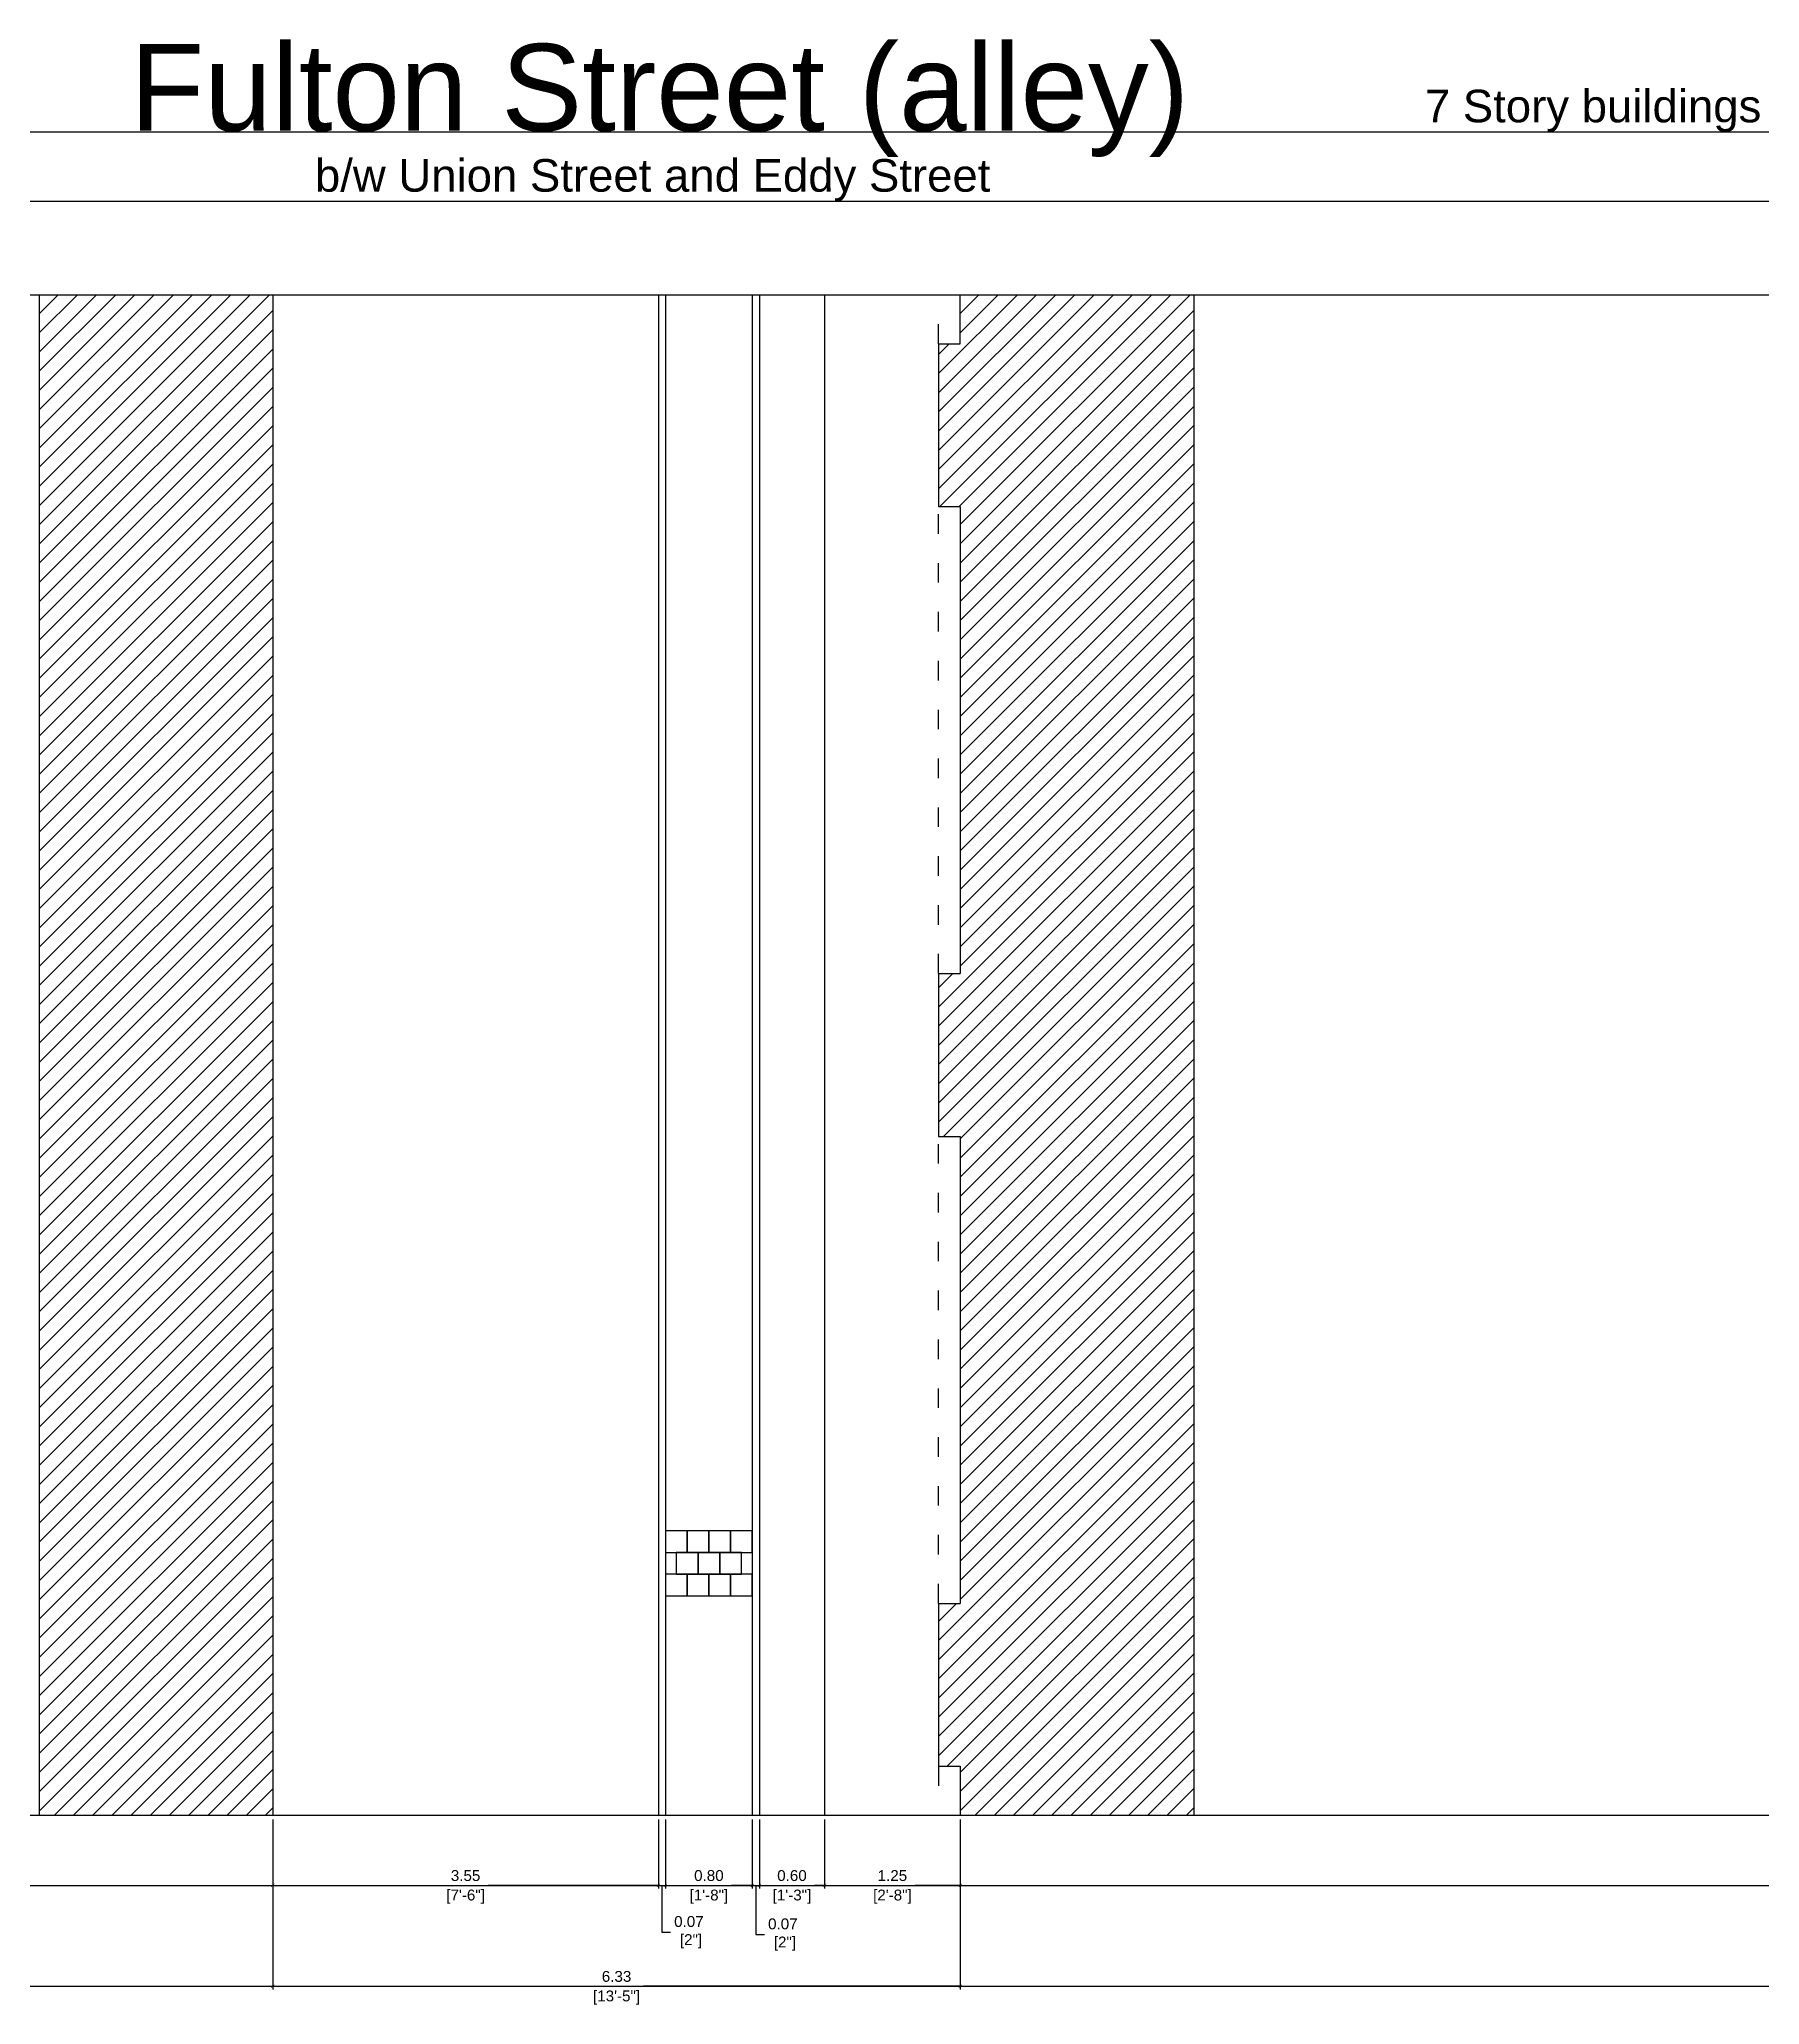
# Model space of a CAD drawing. Extents: x 4 to 262, y -261 to 351.
# Drawn here: x 49.81 to 65.65, y -162.7 to -144.6 of the extents above; entities that cross this region are included whole.
import ezdxf

# ---------------------------------------------------------------- set-up
doc = ezdxf.new("R2010")
doc.units = 0
doc.header["$LTSCALE"] = 0.1
doc.header["$MEASUREMENT"] = 0
doc.header["$PDMODE"] = 3
doc.linetypes.add('ACAD_ISO03W100', pattern=[30, 12, -18])
doc.layers.get('0').update_dxf_attribs({"color": 102})
for name, color, linetype in [('Above', 2, 'Continuous'), ('Details', 9, 'Continuous'), ('Edge', 1, 'Continuous'), ('Hatch and Paving', 252, 'Continuous'), ('HIDDEN', 204, 'Continuous'), ('Poche', 6, 'Continuous'), ('Text', 7, 'Continuous')]:
    doc.layers.add(name, color=color, linetype=linetype)
doc.styles.get("Standard").update_dxf_attribs({"font": 'Arial.ttf'})
doc.dimstyles.get("Standard").update_dxf_attribs({"dimtxt": 0.1, "dimasz": 0.03, "dimexe": 0.03, "dimexo": 0.04, "dimgap": 0.04, "dimtad": 0, "dimtih": 1, "dimtoh": 1, "dimzin": 0, "dimdsep": 46, "dimtxsty": 'Standard', "dimblk": 'ARCHTICK', "dimblk1": 'ARCHTICK', "dimblk2": 'ARCHTICK', "dimcen": 0.09, "dimclrd": 256, "dimclre": 256, "dimadec": 0, "dimazin": 0, "dimtfac": 1, "dimtofl": 0, "dimtmove": 1, "dimatfit": 3, "dimfxl": 1, "dimtolj": 1, "dimtzin": 0, "dimlwe": -1, "dimarcsym": 0})

msp = doc.modelspace()

# ---------------------------------------------------------------- texts
at = {"layer": 'Text', "attachment_point": 1}
for s, width, insert, char_height in [('\\pi1.6193;Fulton Street (alley)', 12.78844, (49.029, -144.64), 0.8), ('\\pi1.7793;7 Story buildings', 6.61172, (60.79, -145.062), 0.3), ('\\pi3.3205;b/w Union Street and Eddy Street', 12.78844, (49.029, -145.701), 0.3)]:
    msp.add_mtext_dynamic_manual_height_columns(s, width=width, gutter_width=1, heights=[0], dxfattribs=dict(at, insert=insert, char_height=char_height))

# ---------------------------------------------------------------- blocks, each defined once
blk = doc.blocks.new('_ArchTick')
at = {"color": 0, "linetype": 'ByBlock', "const_width": 0.15}
blk.add_lwpolyline([(-0.5, -0.5), (0.5, 0.5)], dxfattribs=at)
blk = doc.blocks.new('*D132')
at = {"layer": 'Defpoints', "color": 0, "transparency": 16777216}
for p in [(51.962, -160.951), (55.512, -160.951), (55.512, -161.598)]:
    blk.add_point(p, dxfattribs=at)
at = {"layer": 'Text', "transparency": 16777216}
for p, q in [((51.962, -160.991), (51.962, -161.628)), ((55.512, -160.991), (55.512, -161.628))]:
    blk.add_line(p, q, dxfattribs=at)
at = {"layer": 'Text', "lineweight": -2, "transparency": 16777216}
for p, q in [((51.962, -161.598), (53.528, -161.598)), ((55.512, -161.598), (53.945, -161.598))]:
    blk.add_line(p, q, dxfattribs=at)
at = {"layer": 'Text', "lineweight": -2, "transparency": 16777216, "xscale": 0.03, "yscale": 0.03, "zscale": 0.03, "rotation": 180}
blk.add_blockref('_ArchTick', (51.962, -161.598), dxfattribs=at)
at = {"layer": 'Text', "lineweight": -2, "transparency": 16777216, "xscale": 0.03, "yscale": 0.03, "zscale": 0.03}
blk.add_blockref('_ArchTick', (55.512, -161.598), dxfattribs=at)
at = {"layer": 'Text', "color": 0, "transparency": 16777216, "char_height": 0.1, "attachment_point": 5}
for s, insert in [('\\A1;3.55', (53.737, -161.508)), ('\\A1;[7\'-6"]', (53.737, -161.702))]:
    blk.add_mtext(s, dxfattribs=dict(at, insert=insert))
blk = doc.blocks.new('*D133')
at = {"layer": 'Defpoints', "color": 0, "transparency": 16777216}
for p in [(55.577, -160.951), (56.377, -160.951), (56.377, -161.598)]:
    blk.add_point(p, dxfattribs=at)
at = {"layer": 'Text', "transparency": 16777216}
for p, q in [((55.577, -160.991), (55.577, -161.628)), ((56.377, -160.991), (56.377, -161.628))]:
    blk.add_line(p, q, dxfattribs=at)
at = {"layer": 'Text', "lineweight": -2, "transparency": 16777216}
for p, q in [((55.577, -161.598), (55.768, -161.598)), ((56.377, -161.598), (56.185, -161.598))]:
    blk.add_line(p, q, dxfattribs=at)
at = {"layer": 'Text', "lineweight": -2, "transparency": 16777216, "xscale": 0.03, "yscale": 0.03, "zscale": 0.03, "rotation": 180}
blk.add_blockref('_ArchTick', (55.577, -161.598), dxfattribs=at)
at = {"layer": 'Text', "lineweight": -2, "transparency": 16777216, "xscale": 0.03, "yscale": 0.03, "zscale": 0.03}
blk.add_blockref('_ArchTick', (56.377, -161.598), dxfattribs=at)
at = {"layer": 'Text', "color": 0, "transparency": 16777216, "char_height": 0.1, "attachment_point": 5}
for s, insert in [('\\A1;0.80', (55.977, -161.508)), ('\\A1;[1\'-8"]', (55.977, -161.702))]:
    blk.add_mtext(s, dxfattribs=dict(at, insert=insert))
blk = doc.blocks.new('*D134')
at = {"layer": 'Defpoints', "color": 0, "transparency": 16777216}
for p in [(56.377, -160.951), (56.442, -160.951), (56.442, -161.598)]:
    blk.add_point(p, dxfattribs=at)
at = {"layer": 'Text', "transparency": 16777216}
for p, q in [((56.377, -160.991), (56.377, -161.628)), ((56.442, -160.991), (56.442, -161.628))]:
    blk.add_line(p, q, dxfattribs=at)
at = {"layer": 'Text', "lineweight": -2, "transparency": 16777216}
for p, q in [((56.377, -161.598), (56.347, -161.598)), ((56.377, -161.598), (56.442, -161.598)), ((56.409, -161.598), (56.409, -162.051)), ((56.442, -161.598), (56.472, -161.598)), ((56.409, -162.051), (56.489, -162.051))]:
    blk.add_line(p, q, dxfattribs=at)
at = {"layer": 'Text', "lineweight": -2, "transparency": 16777216, "xscale": 0.03, "yscale": 0.03, "zscale": 0.03}
blk.add_blockref('_ArchTick', (56.377, -161.598), dxfattribs=at)
at = {"layer": 'Text', "lineweight": -2, "transparency": 16777216, "xscale": 0.03, "yscale": 0.03, "zscale": 0.03, "rotation": 180}
blk.add_blockref('_ArchTick', (56.442, -161.598), dxfattribs=at)
at = {"layer": 'Text', "color": 0, "transparency": 16777216, "insert": (56.658, -162.051), "char_height": 0.1, "attachment_point": 5}
blk.add_mtext('\\A1;0.07\\P [2"]', dxfattribs=at)
blk = doc.blocks.new('*D135')
at = {"layer": 'Defpoints', "color": 0, "transparency": 16777216}
for p in [(56.442, -160.951), (57.042, -160.951), (57.042, -161.598)]:
    blk.add_point(p, dxfattribs=at)
at = {"layer": 'Text', "transparency": 16777216}
for p, q in [((56.442, -160.991), (56.442, -161.628)), ((57.042, -160.991), (57.042, -161.628))]:
    blk.add_line(p, q, dxfattribs=at)
at = {"layer": 'Text', "lineweight": -2, "transparency": 16777216}
for p, q in [((56.442, -161.598), (56.533, -161.598)), ((57.042, -161.598), (56.95, -161.598))]:
    blk.add_line(p, q, dxfattribs=at)
at = {"layer": 'Text', "lineweight": -2, "transparency": 16777216, "xscale": 0.03, "yscale": 0.03, "zscale": 0.03, "rotation": 180}
blk.add_blockref('_ArchTick', (56.442, -161.598), dxfattribs=at)
at = {"layer": 'Text', "lineweight": -2, "transparency": 16777216, "xscale": 0.03, "yscale": 0.03, "zscale": 0.03}
blk.add_blockref('_ArchTick', (57.042, -161.598), dxfattribs=at)
at = {"layer": 'Text', "color": 0, "transparency": 16777216, "char_height": 0.1, "attachment_point": 5}
for s, insert in [('\\A1;0.60', (56.742, -161.508)), ('\\A1;[1\'-3"]', (56.742, -161.702))]:
    blk.add_mtext(s, dxfattribs=dict(at, insert=insert))
blk = doc.blocks.new('*D136')
at = {"layer": 'Defpoints', "color": 0, "transparency": 16777216}
for p in [(57.042, -160.951), (58.292, -160.951), (58.292, -161.598)]:
    blk.add_point(p, dxfattribs=at)
at = {"layer": 'Text', "transparency": 16777216}
for p, q in [((57.042, -160.991), (57.042, -161.628)), ((58.292, -160.991), (58.292, -161.628))]:
    blk.add_line(p, q, dxfattribs=at)
at = {"layer": 'Text', "lineweight": -2, "transparency": 16777216}
for p, q in [((57.042, -161.598), (57.458, -161.598)), ((58.292, -161.598), (57.875, -161.598))]:
    blk.add_line(p, q, dxfattribs=at)
at = {"layer": 'Text', "lineweight": -2, "transparency": 16777216, "xscale": 0.03, "yscale": 0.03, "zscale": 0.03, "rotation": 180}
blk.add_blockref('_ArchTick', (57.042, -161.598), dxfattribs=at)
at = {"layer": 'Text', "lineweight": -2, "transparency": 16777216, "xscale": 0.03, "yscale": 0.03, "zscale": 0.03}
blk.add_blockref('_ArchTick', (58.292, -161.598), dxfattribs=at)
at = {"layer": 'Text', "color": 0, "transparency": 16777216, "char_height": 0.1, "attachment_point": 5}
for s, insert in [('\\A1;1.25', (57.667, -161.508)), ('\\A1;[2\'-8"]', (57.667, -161.702))]:
    blk.add_mtext(s, dxfattribs=dict(at, insert=insert))
blk = doc.blocks.new('*D137')
at = {"layer": 'Defpoints', "color": 0, "transparency": 16777216}
for p in [(55.512, -160.951), (55.577, -160.951), (55.577, -161.598)]:
    blk.add_point(p, dxfattribs=at)
at = {"layer": 'Text', "transparency": 16777216}
for p, q in [((55.512, -160.991), (55.512, -161.628)), ((55.577, -160.991), (55.577, -161.628))]:
    blk.add_line(p, q, dxfattribs=at)
at = {"layer": 'Text', "lineweight": -2, "transparency": 16777216}
for p, q in [((55.512, -161.598), (55.482, -161.598)), ((55.512, -161.598), (55.577, -161.598)), ((55.544, -161.598), (55.544, -162.029)), ((55.577, -161.598), (55.607, -161.598)), ((55.544, -162.029), (55.624, -162.029))]:
    blk.add_line(p, q, dxfattribs=at)
at = {"layer": 'Text', "lineweight": -2, "transparency": 16777216, "xscale": 0.03, "yscale": 0.03, "zscale": 0.03}
blk.add_blockref('_ArchTick', (55.512, -161.598), dxfattribs=at)
at = {"layer": 'Text', "lineweight": -2, "transparency": 16777216, "xscale": 0.03, "yscale": 0.03, "zscale": 0.03, "rotation": 180}
blk.add_blockref('_ArchTick', (55.577, -161.598), dxfattribs=at)
at = {"layer": 'Text', "color": 0, "transparency": 16777216, "insert": (55.793, -162.029), "char_height": 0.1, "attachment_point": 5}
blk.add_mtext('\\A1;0.07\\P [2"]', dxfattribs=at)
blk = doc.blocks.new('*D138')
at = {"layer": 'Defpoints', "color": 0, "transparency": 16777216}
for p in [(51.962, -160.951), (58.292, -160.951), (58.292, -162.527)]:
    blk.add_point(p, dxfattribs=at)
at = {"layer": 'Text', "transparency": 16777216}
for p, q in [((51.962, -160.991), (51.962, -162.557)), ((58.292, -160.991), (58.292, -162.557))]:
    blk.add_line(p, q, dxfattribs=at)
at = {"layer": 'Text', "lineweight": -2, "transparency": 16777216}
for p, q in [((51.962, -162.527), (54.88, -162.527)), ((58.292, -162.527), (55.374, -162.527))]:
    blk.add_line(p, q, dxfattribs=at)
at = {"layer": 'Text', "lineweight": -2, "transparency": 16777216, "xscale": 0.03, "yscale": 0.03, "zscale": 0.03, "rotation": 180}
blk.add_blockref('_ArchTick', (51.962, -162.527), dxfattribs=at)
at = {"layer": 'Text', "lineweight": -2, "transparency": 16777216, "xscale": 0.03, "yscale": 0.03, "zscale": 0.03}
blk.add_blockref('_ArchTick', (58.292, -162.527), dxfattribs=at)
at = {"layer": 'Text', "color": 0, "transparency": 16777216, "char_height": 0.1, "attachment_point": 5}
for s, insert in [('\\A1;6.33', (55.127, -162.437)), ('\\A1;[13\'-5"]', (55.127, -162.631))]:
    blk.add_mtext(s, dxfattribs=dict(at, insert=insert))

# ---------------------------------------------------------------- dimensions: what is measured, and where the dimension line sits
at = {"layer": 'Text'}
for base, p1, p2, picture, middle in [((55.512, -161.598), (51.962, -160.951), (55.512, -160.951), '*D132', (53.737, -161.598)), ((58.292, -162.527), (51.962, -160.951), (58.292, -160.951), '*D138', (55.127, -162.527)), ((56.377, -161.598), (55.577, -160.951), (56.377, -160.951), '*D133', (55.977, -161.598)), ((57.042, -161.598), (56.442, -160.951), (57.042, -160.951), '*D135', (56.742, -161.598)), ((58.292, -161.598), (57.042, -160.951), (58.292, -160.951), '*D136', (57.667, -161.598))]:
    dim = msp.add_linear_dim(base=base, p1=p1, p2=p2, dimstyle='Standard', override={"dimpost": '\\X'}, dxfattribs=at)
    dim.commit()
    dim.dimension.update_dxf_attribs({"geometry": picture, "text_midpoint": middle})
for base, p1, p2, picture, middle in [((55.576983776, -161.598366092), (55.511983776, -160.951205559), (55.576983776, -160.951205559), '*D137', (55.664483776, -162.029029361)), ((56.441983776, -161.598366092), (56.376983776, -160.951205559), (56.441983776, -160.951205559), '*D134', (56.529483776, -162.051058266))]:
    dim = msp.add_linear_dim(base=base, p1=p1, p2=p2, dimstyle='Standard', override={"dimpost": '\\X'}, dxfattribs=at)
    dim.commit()
    dim.dimension.update_dxf_attribs({"geometry": picture, "text_midpoint": middle, "dimtype": 160})

# ---------------------------------------------------------------- hatches: boundary and pattern name
at = {"layer": 'HIDDEN'}
h = msp.add_hatch(dxfattribs=at)
h.set_pattern_fill('ANSI31', color=1)
h.set_pattern_definition([(45, (3.47434, -148.20771), (-0.08838835, 0.08838835), [])])
h.paths.add_polyline_path([(51.962, -146.951), (49.812, -146.951), (49.812, -160.951), (51.962, -160.951)])
h = msp.add_hatch(dxfattribs=at)
h.set_pattern_fill('ANSI31', color=1)
h.paths.add_polyline_path([(60.442, -146.951), (58.292, -146.951), (58.292, -147.401), (58.092, -147.401), (58.092, -148.901), (58.292, -148.901), (58.292, -153.201), (58.092, -153.201), (58.092, -154.701), (58.292, -154.701), (58.292, -159.001), (58.092, -159.001), (58.092, -160.501), (58.292, -160.501), (58.292, -160.951), (60.442, -160.951)])

# ---------------------------------------------------------------- linework, layer by layer
at = {"layer": 'Above', "linetype": 'ACAD_ISO03W100', "ltscale": 0.15}
for p, q in [((58.092, -147.401), (58.092, -146.951)), ((58.092, -153.201), (58.092, -148.901)), ((58.092, -159.001), (58.092, -154.701)), ((58.092, -160.501), (58.092, -160.951))]:
    msp.add_line(p, q, dxfattribs=at)
at = {"layer": 'Details'}
for p, q in [((55.512, -146.951), (55.512, -160.951)), ((55.577, -146.951), (55.577, -160.951)), ((56.377, -146.951), (56.377, -160.951)), ((56.442, -146.951), (56.442, -160.951)), ((57.042, -146.951), (57.042, -160.951))]:
    msp.add_line(p, q, dxfattribs=at)
at = {"layer": 'Edge'}
for p in [(7.603, -146.951), (14.396, -160.951)]:
    msp.add_xline(p, (1, 0), dxfattribs=at)
at = {"layer": 'Hatch and Paving'}
for points in [[(55.577, -158.532), (55.777, -158.532), (55.777, -158.332), (55.577, -158.332)], [(55.777, -158.532), (55.977, -158.532), (55.977, -158.332), (55.777, -158.332)], [(55.977, -158.532), (56.177, -158.532), (56.177, -158.332), (55.977, -158.332)], [(56.177, -158.532), (56.377, -158.532), (56.377, -158.332), (56.177, -158.332)], [(55.677, -158.732), (55.877, -158.732), (55.877, -158.532), (55.677, -158.532)], [(55.877, -158.732), (56.077, -158.732), (56.077, -158.532), (55.877, -158.532)], [(56.077, -158.732), (56.277, -158.732), (56.277, -158.532), (56.077, -158.532)], [(55.577, -158.932), (55.777, -158.932), (55.777, -158.732), (55.577, -158.732)], [(55.777, -158.932), (55.977, -158.932), (55.977, -158.732), (55.777, -158.732)], [(55.977, -158.932), (56.177, -158.932), (56.177, -158.732), (55.977, -158.732)], [(56.177, -158.932), (56.377, -158.932), (56.377, -158.732), (56.177, -158.732)]]:
    msp.add_lwpolyline(points, close=True, dxfattribs=at)
at = {"layer": 'HIDDEN'}
for p, q in [((49.812, -146.951), (49.812, -160.951)), ((60.442, -146.951), (60.442, -160.951))]:
    msp.add_line(p, q, dxfattribs=at)
for p in [(48.765, -145.451), (48.765, -146.087), (85.106, -161.598), (85.106, -162.527)]:
    msp.add_xline(p, (1, 0), dxfattribs=at)
at = {"layer": 'Poche'}
for p, q in [((51.962, -146.951), (51.962, -160.951)), ((58.292, -147.401), (58.292, -146.951)), ((58.092, -147.401), (58.092, -148.901)), ((58.092, -147.401), (58.292, -147.401)), ((58.092, -148.901), (58.292, -148.901)), ((58.292, -148.901), (58.292, -153.201)), ((58.092, -153.201), (58.092, -154.701)), ((58.092, -153.201), (58.292, -153.201)), ((58.092, -154.701), (58.292, -154.701)), ((58.292, -154.701), (58.292, -159.001)), ((58.092, -159.001), (58.092, -160.501)), ((58.092, -159.001), (58.292, -159.001)), ((58.092, -160.501), (58.292, -160.501)), ((58.292, -160.501), (58.292, -160.951))]:
    msp.add_line(p, q, dxfattribs=at)

msp.set_redraw_order([(e.dxf.handle, doc.entitydb.next_handle()) for e in msp.query("TEXT MTEXT ATTDEF DIMENSION ARC_DIMENSION")])  # texts and dimensions are drawn at this point

doc.saveas('drawing.dxf')
